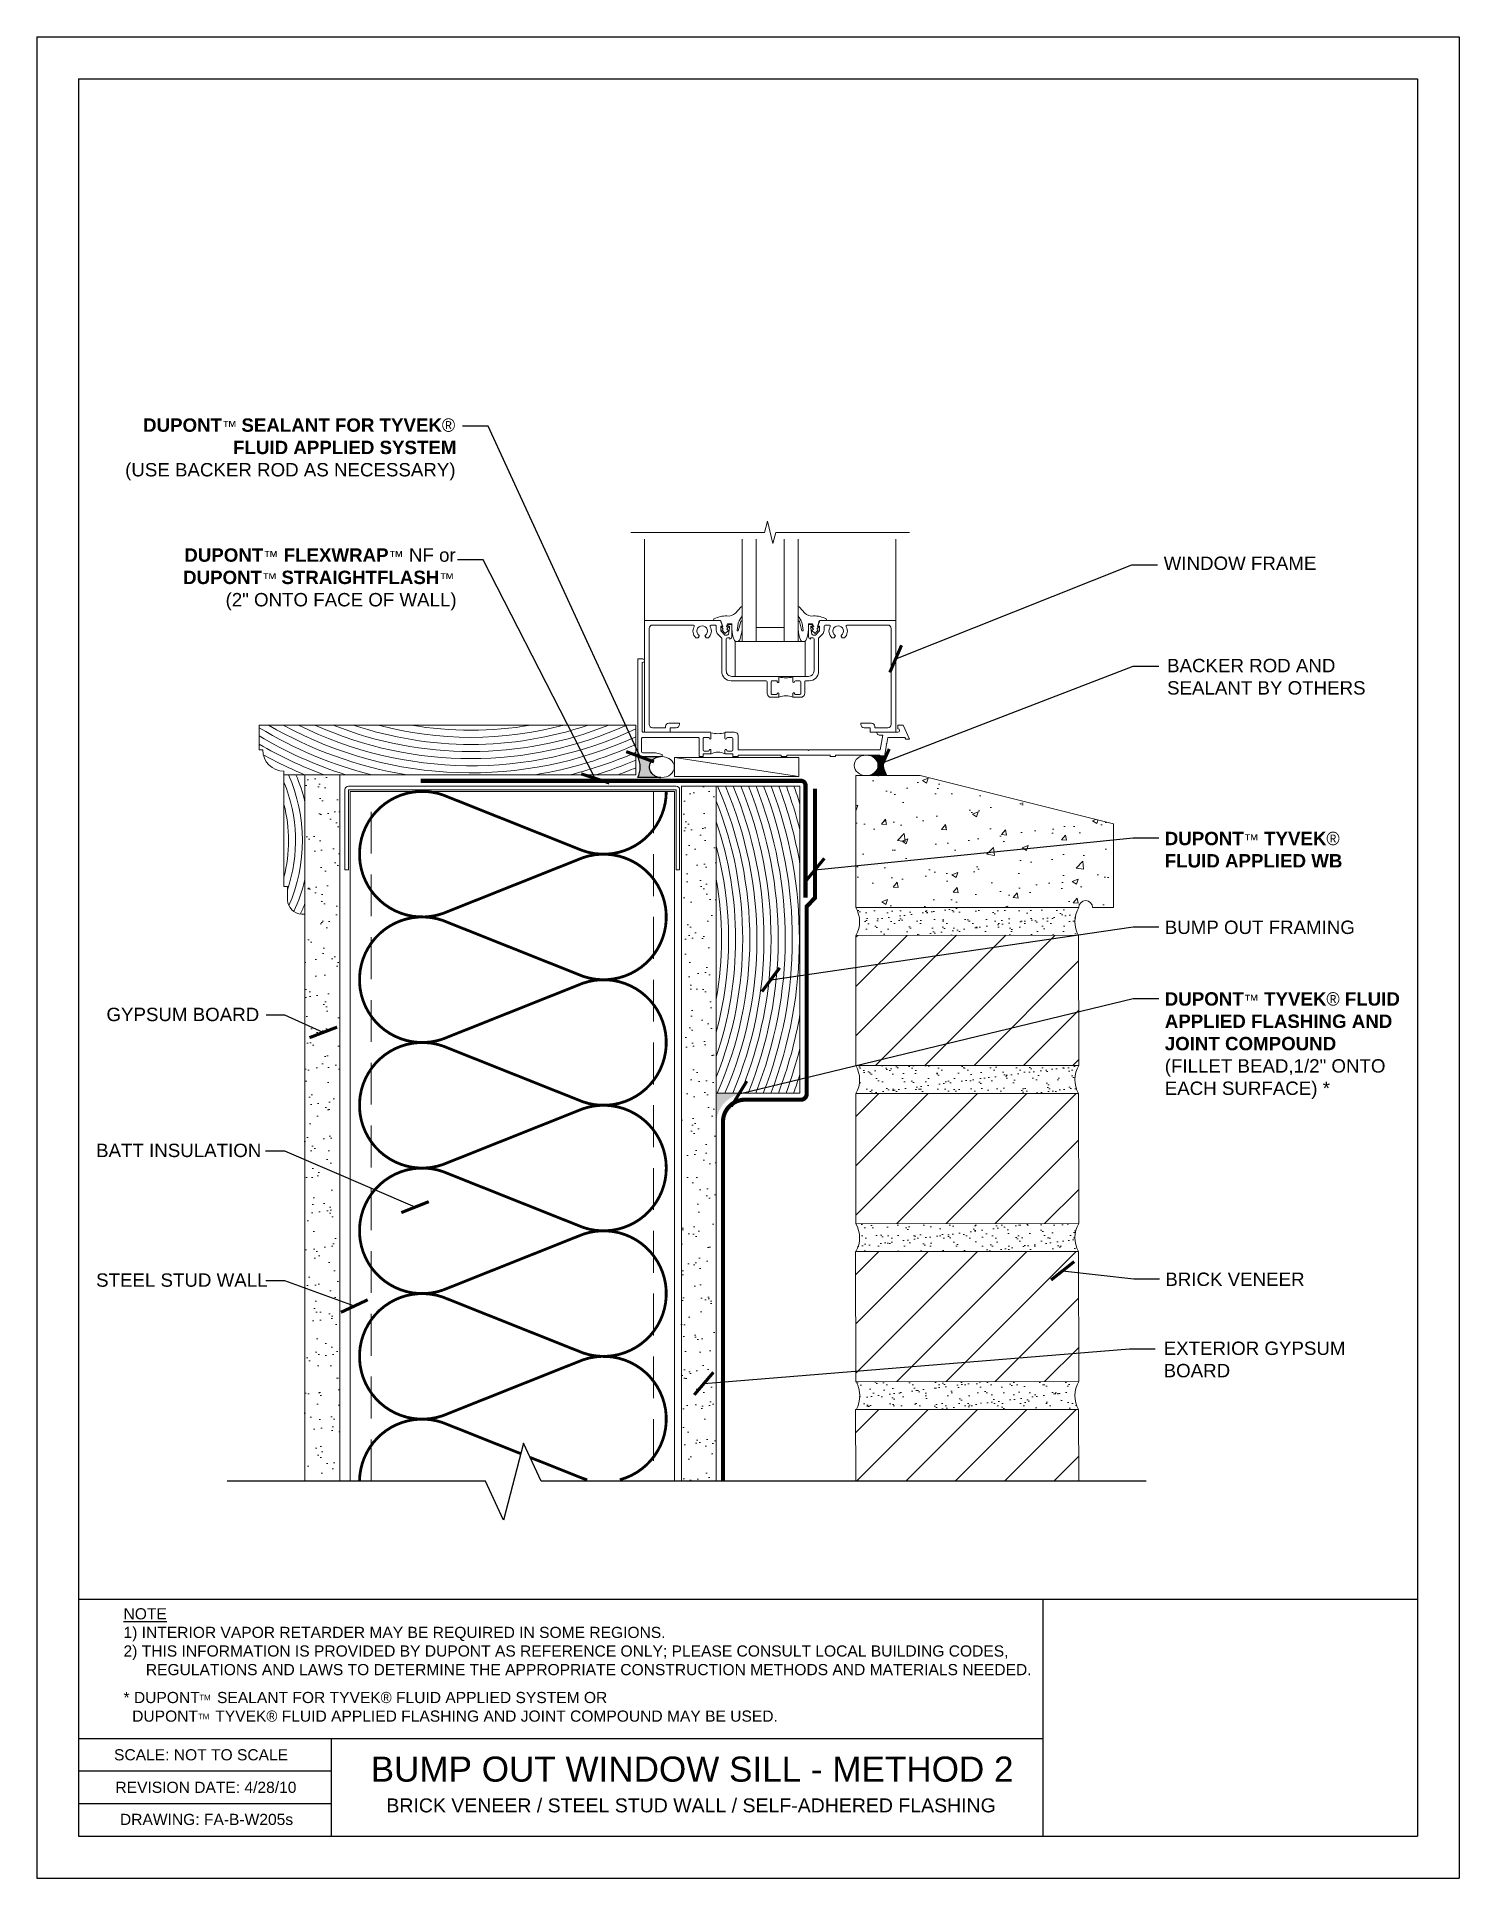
# Model space of a CAD drawing. Extents: x 472.1 to 497.6, y -313 to -280.
import ezdxf

# ---------------------------------------------------------------- set-up
doc = ezdxf.new("R2010")
doc.units = 0
doc.header["$LTSCALE"] = 1.5
doc.header["$MEASUREMENT"] = 0
doc.linetypes.add('DASHED', pattern=[0.75, 0.5, -0.25])
doc.linetypes.add('DASHED2', pattern=[0.375, 0.25, -0.125])
doc.layers.get('0').update_dxf_attribs({"color": 8, "linetype": 'CONTINUOUS'})
for name, color, linetype in [('8x11-ttb$0$B', 5, 'CONTINUOUS'), ('DuPont Self-Adhered Flashing', 252, 'CONTINUOUS'), ('INSULATION', 241, 'CONTINUOUS'), ('SEALANT', 250, 'CONTINUOUS'), ('STRUCTURE', 250, 'CONTINUOUS'), ('TEXT', 7, 'CONTINUOUS'), ('Tyvek FA Flashing and Joint Treatment', 150, 'DASHED2'), ('Tyvek FA WB', 10, 'DASHED2')]:
    doc.layers.add(name, color=color, linetype=linetype)
for name, color, linetype, lineweight in [('A-Anno-txt0', 250, 'CONTINUOUS', 18), ('A-Backer Rod', 250, 'CONTINUOUS', 15), ('A-Glazing', 250, 'CONTINUOUS', 15), ('A-Sealant', 250, 'CONTINUOUS', 15), ('A-Window Gasket', 250, 'CONTINUOUS', 13), ('brick', 250, 'CONTINUOUS', 5), ('Gyp Board', 250, 'CONTINUOUS', 20), ('Metal Stud', 250, 'CONTINUOUS', 18), ('Non-Flanged Window', 250, 'CONTINUOUS', 20), ('Shims', 250, 'CONTINUOUS', 25), ('Wood', 250, 'CONTINUOUS', 20)]:
    doc.layers.add(name, color=color, linetype=linetype, lineweight=lineweight)
doc.layers.add('VIEWPORT', color=7, linetype='CONTINUOUS', plot=False)
doc.styles.add('DETAILS', font='sanss___.ttf', dxfattribs={"height": 1})
doc.dimstyles.new('ARCH_1_1-2_IN', dxfattribs={"dimscale": 0, "dimtxt": 0.09375, "dimasz": 0.09375, "dimexe": 0.0625, "dimexo": 0.0625, "dimgap": 0.0625, "dimtad": 1, "dimdec": 4, "dimlfac": 8, "dimzin": 3, "dimdsep": 46, "dimlunit": 4, "dimtxsty": 'Standard', "dimblk1": 'ARCHTICK', "dimblk2": 'ARCHTICK', "dimsah": 1, "dimcen": 0.0625, "dimdle": 0.0625, "dimclrd": 256, "dimclre": 256, "dimclrt": 256, "dimadec": 0, "dimazin": 0, "dimtfac": 1, "dimtdec": 4, "dimtmove": 0, "dimatfit": 3, "dimldrblk": 'ARCHTICK', "dimfxl": 1, "dimfrac": 2, "dimtolj": 1, "dimtzin": 0, "dimlwd": -1, "dimlwe": -1, "dimarcsym": 0})
pattern_1 = [(37.50000000000001, (372.1442995840722, -140.8709800761245), (-0.009449003716441223, 0.2890235653519738), [0, -0.228, 0, -0.255, 0, -0.24375]), (7.499999999999999, (372.1442995840722, -140.8709800761245), (0.2654665057901591, 0.423321909784461), [0, -0.123, 0, -0.2055, 0, -0.07875]), (327.5, (371.9597995840722, -140.8709800761245), (0.4671212792627242, 0.0008488580305446746), [0, -0.075, 0, -0.27, 0, -0.3525]), (317.5, (371.9597995840722, -140.8709800761245), (0.450918990685844, 0.1316513347401374), [0, -0.0375, 0, -0.177, 0, -0.2025])]

msp = doc.modelspace()

# ---------------------------------------------------------------- texts
at = {"layer": 'TEXT', "attachment_point": 1, "style": 'DETAILS'}
for s, insert, char_height, width in [('\\pi1.5423;{\\fSansSerif|b1|i0|c2|p2;DUPONT\\fArial|b0|i0|c0|p32;\\H0.8125x;™\\fArial|b1|i0|c0|p32; \\H1.2308x;SEALANT FOR TYVEK\\fSymbol|b0|i0|c2|p18;â\\fArial|b0|i0|c0|p32; \\P\\pi3.1562;\\fArial|b1|i0|c0|p32;FLUID APPLIED SYSTEM\\P\\pi1.2207;\\fArial|b0|i0|c0|p32;\\H0.99998x;(USE BACKER ROD AS NECESSARY)}', (472.4369634878001, -286.8667731333974, 2.979996827461446e-09), 0.239999999976, 7.112845512646311), ('\\pi1.7625;{\\fSansSerif|b1|i0|c2|p2;DUPONT\\fArial|b0|i0|c0|p32;\\H0.8125x;™\\fSansSerif|b1|i0|c2|p2;\\H1.2308x; FLEXWRAP\\fArial|b0|i0|c0|p32;\\H0.81248x;™\\fSansSerif|b1|i0|c2|p2;\\H1.2308x; \\fSansSerif|b0|i0|c2|p2;NF }or \\P\\pi1.7405;{\\fSansSerif|b1|i0|c2|p2;\\H0.99997x;DUPONT\\fArial|b0|i0|c0|p32;\\H0.8125x;™\\fArial|b1|i0|c0|p32; \\H1.2308x;STRAIGHTFLASH\\fArial|b0|i0|c0|p32;\\H0.81248x;™\\fSansSerif|b0|i0|c2|p2;\\H1.2308x;\\P\\pi2.5023;(2" ONTO FACE OF WALL)}', (472.9561991237008, -289.1957040261993, 2.979996827461446e-09), 0.239999999976, 6.521350676943849), ('WINDOW FRAME', (492.2769952576368, -289.3430276577928, 2.979996827461446e-09), 0.239999999976, 6.521350676943849), ('BACKER ROD AND \\PSEALANT BY OTHERS', (492.3376310309405, -291.1760740015686, 2.979996827461446e-09), 0.239999999976, 6.521350676943849), ('{\\fSansSerif|b1|i0|c2|p2;DUPONT\\fArial|b0|i0|c0|p32;\\H0.8125x;™\\fSansSerif|b1|i0|c2|p2;\\H1.2308x; TYVEK\\fSymbol|b0|i0|c2|p18;â\\fSansSerif|b1|i0|c2|p2; \\PFLUID APPLIED WB}', (492.2960530344611, -294.2753987786899, 2.979996827461446e-09), 0.239999999976, 6.521350676943849), ('BUMP OUT FRAMING', (492.2960530344611, -295.8671932379932, 2.979996827461446e-09), 0.239999999976, 6.521350676943849), ('{\\fSansSerif|b1|i0|c2|p2;DUPONT\\fArial|b0|i0|c0|p32;\\H0.8125x;™\\fSansSerif|b1|i0|c2|p2;\\H1.2308x; TYVEK\\fSymbol|b0|i0|c2|p18;â\\fSansSerif|b1|i0|c2|p2; FLUID \\PAPPLIED FLASHING AND \\PJOINT COMPOUND\\fSansSerif|b0|i0|c2|p2; \\P(FILLET BEAD,1/2" ONTO \\PEACH SURFACE) *}', (492.2962850314283, -297.151223717153, 2.979996827461446e-09), 0.239999999976, 6.521350676943849), ('GYPSUM BOARD', (473.3232721295562, -297.428806596906, 2.979996827461446e-09), 0.239999999976, 6.521350676943849), ('BATT INSULATION', (473.1373357332204, -299.8653713677256, 2.979996827461446e-09), 0.239999999976, 6.521350676943849), ('STEEL STUD WALL', (473.1373357332204, -302.1894459686662, 2.979996827461446e-09), 0.239999999976, 6.521350676943849), ('BRICK VENEER', (492.3062941410619, -302.1751212377659, 2.979996827461446e-09), 0.239999999976, 6.521350676943849), ('EXTERIOR GYPSUM \\PBOARD', (492.2762319061793, -303.4119818624969, 2.979996827461446e-09), 0.239999999976, 6.521350676943849), ('{\\LNOTE\\P}1) INTERIOR VAPOR RETARDER MAY BE REQUIRED IN SOME REGIONS.\\P\\pi-0.4,l0.4;2) THIS INFORMATION IS PROVIDED BY DUPONT AS REFERENCE ONLY; PLEASE CONSULT LOCAL BUILDING CODES, REGULATIONS AND LAWS TO DETERMINE THE APPROPRIATE CONSTRUCTION METHODS AND MATERIALS NEEDED.\\P{\\H0.5x;\\P\\pi0,l0;}* DUPONT    SEALANT FOR TYVEK{\\fSymbol|b0|i0|c2|p18;â} FLUID APPLIED SYSTEM OR \\P\\pi-0.2,l0.2;  DUPONT    TYVEK{\\fSymbol|b0|i0|c2|p18;â} FLUID APPLIED FLASHING AND JOINT COMPOUND MAY BE USED.', (473.6291636781796, -308.190380644258, 5.959993654922892e-09), 0.2, 16.47484938053185), ('TM', (474.9893955547694, -309.7416017689394, 5.959993654922892e-09), 0.1, 8.310000000000002), ('TM', (474.9651433719446, -310.0805632631129, 5.959993654922892e-09), 0.1, 8.310000000000002), ('\\pi-0.033334,l0.033334,t0.1;SCALE: NOT TO SCALE', (473.4589768948125, -310.7170143141563, 2.979996827461446e-09), 0.2, 16.26451670448571), ('\\pi1.0761;{\\H0.9x;BUMP OUT WINDOW SILL - METHOD 2 }\\P\\pi1.3577;{\\H0.5x;BRICK VENEER / STEEL STUD WALL / SELF-ADHERED FLASHING}', (476.9841217301694, -310.8487225061915, 2.979996827461446e-09), 0.5, 13.39364764594225), ('\\pi-0.033334,l0.033334,t0.1;DRAWING: FA-B-W205s', (473.5652194803578, -311.8750869887845, 2.979996827461446e-09), 0.2, 16.26451670448571)]:
    msp.add_mtext(s, dxfattribs=dict(at, insert=insert, char_height=char_height, width=width))

# ---------------------------------------------------------------- blocks, each defined once
blk = doc.blocks.new('_ArchTick')
at = {"color": 0, "linetype": 'ByBlock', "const_width": 0.15}
blk.add_lwpolyline([(-0.5, -0.5), (0.5, 0.5)], dxfattribs=at)
blk = doc.blocks.new('Revsion Date')
at = {"layer": 'TEXT', "insert": (0.000131622949083976, 0.2031688605532622, 2.979996827461446e-09), "char_height": 0.2, "width": 16.26451670448571, "attachment_point": 1, "style": 'DETAILS'}
blk.add_mtext('\\pi-0.033334,l0.033334,t0.1;REVISION DATE: 4/28/10', dxfattribs=at)

# ---------------------------------------------------------------- hatches: boundary and pattern name
at = {"layer": 'brick', "lineweight": 15}
h = msp.add_hatch(dxfattribs=at)
h.set_pattern_fill('AR-CONC', color=256, scale=0.15, style=0)
h.set_pattern_definition([(49.99999999999999, (372.1442995840722, -140.8709800761245), (1.07589027390113, -0.09412820247389266), [0.1125, -1.2375]), (355, (372.1442995840722, -140.8709800761245), (-0.2081270004195, 1.128288200550018), [0.09, -0.9899999999999999]), (100.4514, (372.2339571040722, -140.8788240861245), (0.8677640725710324, 1.03415931309143), [0.09561028499999985, -1.051713167999997]), (46.18420000000001, (372.1442995840722, -140.5709800761245), (1.600861572938467, -0.2482785214935271), [0.16875, -1.85625]), (96.6356, (372.2777047015722, -140.5916700366245), (1.401994058323055, 1.461176806350662), [0.1434154319999996, -1.577569499999997]), (351.1842, (372.1442995840722, -140.5709800761245), (1.401992917700441, 1.461177901387987), [0.135, -1.485]), (21, (372.2942995840722, -140.6459800761245), (0.8953605781776924, -0.6039283359980082), [0.1125, -1.2375]), (326.0000000000001, (372.2942995840722, -140.6459800761245), (0.3649729978823726, 1.087725067570279), [0.09, -0.9899999999999999]), (71.4514, (372.3689129335722, -140.6963074851245), (1.260333942872235, 0.4837957450649286), [0.095610285, -1.051713168]), (37.50000000000001, (372.1442995840722, -140.8709800761245), (0.018239782975936, 0.4993407807469672), [0, -0.9779999999999999, 0, -1.005, 0, -0.9937499999999999]), (7.499999999999999, (372.1442995840722, -140.8709800761245), (0.3946043061632229, 0.5916175678235404), [0, -0.573, 0, -0.9555, 0, -0.37875]), (327.5, (371.8097995840722, -140.8709800761245), (0.8007336542586136, -0.0338323076015697), [0, -0.375, 0, -1.17, 0, -1.5525]), (317.5, (371.6597995840722, -140.8709800761245), (0.8747792540135794, 0.1501574734984764), [0, -0.4875, 0, -0.7769999999999999, 0, -1.1025])])
edge = h.paths.add_edge_path()
edge.add_line((490.399082504635, -295.6345693119217), (486.7574053573771, -295.6345693119217))
edge.add_line((486.7574053573771, -295.6345693119217), (486.7574053573771, -293.9563312540359))
edge.add_line((486.7574053573771, -293.9563312540359), (486.7574053573771, -293.2686838243318))
edge.add_line((486.7574053573771, -293.2686838243318), (487.913554591114, -293.2686838243318))
edge.add_line((487.913554591114, -293.2686838243318), (491.3770997362377, -294.1345701106126))
edge.add_line((491.3770997362377, -294.1345701106127), (491.3785033215071, -294.9179629878894))
edge.add_line((491.3785033215071, -294.9179629878894), (491.3785033215071, -295.6343523437521))
edge.add_line((491.3785033215071, -295.6343523437522), (491.0035033215071, -295.6343523437522))
edge.add_arc((490.8785033215071, -295.6343523437522), 0.125, 0, 180)
edge.add_line((490.7535033215071, -295.6343523437522), (490.399082504635, -295.6343523437522))
at = {"layer": 'brick'}
h = msp.add_hatch(dxfattribs=at)
h.set_pattern_fill('AR-SAND', color=256, scale=0.15, style=0)
h.set_pattern_definition(pattern_1)
edge = h.paths.add_edge_path()
edge.add_line((486.7589532838674, -296.1322131694), (490.7520964067497, -296.1295620653599))
edge.add_arc((491.1721392814835, -295.883379627579), 0.4868693965391097, 149.2667922168358, 210.374091206803, ccw=False)
edge.add_line((490.7536476613656, -295.6345693119217), (486.7574053573771, -295.6345693119216))
edge.add_arc((486.3341052745168, -295.8847103274735), 0.4916843375690849, -30.22370756333339, 30.58014467202571, ccw=False)
h = msp.add_hatch(dxfattribs=at)
h.set_pattern_fill('_USER', color=256, scale=0.625, angle=45, style=0, pattern_type=0)
h.set_pattern_definition([(45, (116.9332864501775, -386.6829148373379), (-0.4419417382415922, 0.4419417382415922), [])])
h.paths.add_polyline_path([(486.7589532838674, -296.1322131694), (490.7520964081122, -296.1295641191473), (490.7536443332402, -298.4628858729792), (486.7574053573773, -298.4655369770191)])
h = msp.add_hatch(dxfattribs=at)
h.set_pattern_fill('AR-SAND', color=256, scale=0.15, style=0)
h.set_pattern_definition(pattern_1)
edge = h.paths.add_edge_path()
edge.add_line((490.7536443332402, -304.1295525396458), (486.761166379859, -304.1322011486243))
edge.add_arc((486.3334652906049, -304.3835323819786), 0.4960802461382137, -29.73223907626658, 30.43989638010538, ccw=False)
edge.add_line((486.7642378587936, -304.6295620653598), (490.7520964067498, -304.6295620653598))
edge.add_arc((491.1813454224944, -304.3808837730001), 0.4960802461382787, 149.5601036198979, 210.0851456523651, ccw=False)
edge = h.paths.add_edge_path()
edge.add_line((490.7536443332402, -301.2962192063125), (486.7574053573772, -301.2988703103524))
edge.add_arc((486.329704268123, -301.5502015437068), 0.4960802461383204, 12.252309427424393, 30.43989638011351, ccw=False)
edge.add_line((486.8144850729454, -301.4449248516785), (486.8230895756632, -301.4985629059241))
edge.add_arc((486.3297042681236, -301.5502015437068), 0.4960802461377142, -5.72649610663899, 5.974931136099883, ccw=False)
edge.add_line((486.8233088425168, -301.5997003795124), (486.8189164205352, -301.6324638105174))
edge.add_arc((486.329704268123, -301.5502015437067), 0.4960802461383513, 330.26809278389993, 350.4548643698182, ccw=False)
edge.add_line((486.7604782613214, -301.7962287320266), (490.7520964067499, -301.7962287320266))
edge.add_arc((491.1813454224945, -301.5475504396667), 0.4960802461384055, 149.5601036199079, 210.0851456523642, ccw=False)
edge = h.paths.add_edge_path()
edge.add_line((490.7536443332402, -298.4628858729792), (486.7574053573772, -298.4655369770191))
edge.add_arc((486.3297042681229, -298.7168682103734), 0.4960802461383752, -30.085145652373228, 30.439896380098276, ccw=False)
edge.add_line((486.7589532838675, -298.9655465027333), (490.7520964067499, -298.9628953986933))
edge.add_arc((491.1813454224945, -298.7142171063334), 0.4960802461383913, 149.5601036199107, 210.0851456523614, ccw=False)
h = msp.add_hatch(dxfattribs=at)
h.set_pattern_fill('_USER', color=256, scale=0.625, angle=45, style=0, pattern_type=0)
h.set_pattern_definition([(45, (372.1442995840722, -140.8709800761245), (-0.4419417382415922, 0.4419417382415922), [])])
h.paths.add_polyline_path([(486.7589532838675, -298.9655465027333), (490.7520964067497, -298.9628953986933), (490.7536443332402, -301.2962192063125), (486.7589532838675, -301.2962192063125)])
h = msp.add_hatch(dxfattribs=at)
h.set_pattern_fill('_USER', color=256, scale=0.625, angle=45, style=0, pattern_type=0)
h.set_pattern_definition([(45, (372.1442995840721, -143.7043134094576), (-0.4419417382415922, 0.4419417382415922), [])])
h.paths.add_polyline_path([(486.7589532838674, -301.7988798360664), (490.7520964067496, -301.7962287320263), (490.7536443332401, -304.1295525396455), (486.7589532838674, -304.1295525396455)])
h = msp.add_hatch(dxfattribs=at)
h.set_pattern_fill('_USER', color=256, scale=0.625, angle=45, style=0, pattern_type=0)
h.set_pattern_definition([(45, (372.1442995840722, -146.5376467427911), (-0.4419417382415922, 0.4419417382415922), [])])
h.paths.add_polyline_path([(486.7589533320499, -305.9154093836138), (490.7528486776213, -305.9154081172202), (490.7520964067497, -304.6295620653599), (486.7589532838675, -304.6322131693998)])
at = {"layer": 'Gyp Board'}
h = msp.add_hatch(dxfattribs=at)
h.set_pattern_fill('AR-SAND', color=256, scale=0.25, style=0)
h.set_pattern_definition([(37.50000000000001, (-1117.769163435428, -883.2508654580786), (-0.01574833952740204, 0.4817059422532897), [0, -0.38, 0, -0.425, 0, -0.40625]), (7.499999999999999, (-1117.769163435428, -883.2508654580786), (0.4424441763169318, 0.7055365163074351), [0, -0.205, 0, -0.3425, 0, -0.13125]), (327.5, (-1118.076663435428, -883.2508654580786), (0.7785354654378738, 0.001414763384241069), [0, -0.125, 0, -0.45, 0, -0.5875]), (317.5, (-1118.076663435428, -883.2508654580786), (0.7515316511430734, 0.2194188912335623), [0, -0.0625, 0, -0.295, 0, -0.3375])])
h.paths.add_polyline_path([(477.5056114236442, -293.2536263562164), (476.8806114236442, -293.2536263562164), (476.8806114236442, -293.5437926824285), (476.8806114236442, -305.9154105868184), (477.5056114236442, -305.9154105868184)])
h = msp.add_hatch(dxfattribs=at)
h.set_pattern_fill('AR-SAND', color=256, scale=0.25, style=0)
h.set_pattern_definition([(37.50000000000001, (-1117.769163435428, -883.1094762909449), (-0.01574833952740204, 0.4817059422532897), [0, -0.38, 0, -0.425, 0, -0.40625]), (7.499999999999999, (-1117.769163435428, -883.1094762909449), (0.4424441763169318, 0.7055365163074351), [0, -0.205, 0, -0.3425, 0, -0.13125]), (327.5, (-1118.076663435428, -883.1094762909449), (0.7785354654378738, 0.001414763384241069), [0, -0.125, 0, -0.45, 0, -0.5875]), (317.5, (-1118.076663435428, -883.1094762909449), (0.7515316511430734, 0.2194188912335623), [0, -0.0625, 0, -0.295, 0, -0.3375])])
h.paths.add_polyline_path([(484.255611423644, -295.7654916829108), (484.2509768398142, -295.7723744794926), (484.2387339456338, -295.742665617188), (484.1866080558215, -295.742665617188), (484.1666033656933, -295.7723744794926), (484.1543593644598, -295.742665617188), (484.1022346970564, -295.742665617188), (484.0822222621777, -295.7723744794927), (484.0699804750499, -295.7426656171878), (484.017853593541, -295.7426656171878), (483.9978411586621, -295.7723744794923), (483.9855993715341, -295.7426656171878), (483.9334724900252, -295.7426656171878), (483.9134600551465, -295.7723744794924), (483.9012182680182, -295.7426656171879), (483.8490913865098, -295.7426656171879), (483.8290789516308, -295.7723744794926), (483.8168371645026, -295.7426656171878), (483.7647102829941, -295.7426656171878), (483.744697848115, -295.7723744794923), (483.732456060987, -295.7426656171878), (483.6803291794785, -295.7426656171878), (483.6603167445994, -295.7723744794923), (483.6480749574716, -295.7426656171878), (483.6306114236442, -295.7426656171876), (483.6306114236442, -305.9154117474218), (484.255602006072, -305.9154127701885)])
h.paths.add_polyline_path([(484.2556114236442, -293.4581774499198), (483.6306114236442, -293.4581774499198), (483.6306114236442, -295.5972951337893), (483.6403040074092, -295.5972951337892), (483.6603320033886, -295.5676320478518), (483.6725549279785, -295.5972951337893), (483.724685110925, -295.5972951337893), (483.7447131069043, -295.567632047852), (483.7569360314941, -295.5972951337893), (483.8090662144406, -295.5972951337893), (483.8290942104199, -295.567632047852), (483.8413171350098, -295.5972951337893), (483.8934473179558, -295.5972951337893), (483.9134753139353, -295.5676320478518), (483.9256982385252, -295.5972951337894), (483.9778284214714, -295.5972951337895), (483.9978564174511, -295.5676320478517), (484.0100793420413, -295.5972951337894), (484.0622019990153, -295.5972951337894), (484.0822222621775, -295.5676320478517), (484.0944473974611, -295.5972951337894), (484.1465753697136, -295.5972951337895), (484.1666033656931, -295.5676320478518), (484.1788273956301, -295.5972951337894), (484.230956576652, -295.5972951337894), (484.255611423644, -295.5607652021308)])
at = {"layer": 'SEALANT'}
h = msp.add_hatch(color=256, dxfattribs=at)
h.dxf.hatch_style = 1
edge = h.paths.add_edge_path()
edge.add_line((483.2628116627359, -293.3035590075893), (482.84727701156, -293.3035590075893))
edge.add_arc((482.4762065884184, -293.1161017178147), 0.4157324793904046, 333.198015599936, 386.9109299082614)
edge.add_line((482.8469198988345, -292.9279391925861), (483.2570074257755, -292.9279391925861))
edge.add_arc((483.2802660522838, -293.1819983951717), 0.2551216222226348, 95.23073682215808, 135.4163850388761)
edge.add_arc((483.2147005487953, -293.1156093284141), 0.1618272552155245, 135.8626433203986, 215.6300560562126)
edge.add_arc((483.2723471239688, -293.0661845002559), 0.2375659524272433, 217.219695169789, 267.6996346296816)
h = msp.add_hatch(color=256, dxfattribs=at)
h.dxf.hatch_style = 1
edge = h.paths.add_edge_path()
edge.add_ellipse((486.9413414059917, -293.0854660434084), major_axis=(0.2126309046529693, 0), ratio=0.8626591466456875, start_angle=-90, end_angle=90, ccw=False)
edge.add_line((486.9413414059924, -293.2688940381668), (487.3155669071187, -293.2688940381669))
edge.add_arc((487.6869528144978, -293.0424644639078), 0.4349687854306041, 161.3307433582563, 211.3701656921093, ccw=False)
edge.add_line((487.2748711411085, -292.9032289125727), (486.9413414059932, -292.9020380486499))
at = {"layer": 'Tyvek FA Flashing and Joint Treatment', "ltscale": 0.5}
h = msp.add_hatch(color=256, dxfattribs=at)
h.dxf.hatch_style = 1
edge = h.paths.add_edge_path()
edge.add_line((484.2558520643404, -298.9583647210042), (484.2558520643404, -299.4583647210041))
edge.add_arc((484.8079205985126, -299.5104332551763), 0.554518528702023, 95.38793301168698, 174.6120669883089, ccw=False)
edge.add_line((484.7558520643405, -298.9583647210042), (484.2558520643404, -298.9583647210042))

# ---------------------------------------------------------------- linework, layer by layer
at = {"layer": '8x11-ttb$0$B', "color": 7}
for p, q in [((472.8245605984985, -280.7784869836718, 2.979996827461446e-09), (472.8245605984985, -312.2784869836718, 2.979996827461446e-09)), ((472.8245605984985, -280.7784869836718, 2.979996827461446e-09), (496.8245605984985, -280.7784869836718, 2.979996827461446e-09)), ((496.8245605984985, -280.7784869836718, 2.979996827461446e-09), (496.8245605984985, -312.2784869836718, 2.979996827461446e-09)), ((472.8245605984985, -310.5278207188284, 2.979996827461446e-09), (490.1131076113375, -310.5278207188284, 2.979996827461446e-09)), ((472.8245605984985, -312.2784869836718, 2.979996827461446e-09), (496.8245605984985, -312.2784869836718, 2.979996827461446e-09))]:
    msp.add_line(p, q, dxfattribs=at)
at = {"layer": '8x11-ttb$0$B', "color": 7, "elevation": 2.979996827461446e-09}
for points in [[(496.8245605984985, -308.0331666704011), (472.8245605984985, -308.0331666704011)], [(490.1131076113375, -308.0331666704011), (490.1131076113375, -312.2784869836718)], [(477.3511108772184, -310.5278207188284), (477.3511108772184, -312.2784869836718)], [(477.3511108772184, -311.1114207188284), (472.8245605984985, -311.1114207188284)], [(477.3511108772184, -311.6950207188283), (472.8245605984985, -311.6950207188283)]]:
    msp.add_lwpolyline(points, dxfattribs=at)
at = {"layer": 'A-Anno-txt0', "lineweight": 13}
msp.add_lwpolyline([(482.7224148303378, -288.9103090300771), (485.1224048303376, -288.9103090300771), (485.1724248303378, -288.7103290300771), (485.2724048303377, -289.1103090300771), (485.3224048303377, -288.9103090300771), (487.7224148303378, -288.9103090300771)], dxfattribs=at)
at = {"layer": 'A-Backer Rod'}
msp.add_ellipse((483.2778192592293, -293.1155618242421), major_axis=(0.2256227642255621, -1.381495353187958e-17), ratio=0.8319303761802328, dxfattribs=at)
at = {"layer": 'A-Backer Rod', "extrusion": (0, 0, -1)}
msp.add_ellipse((486.9413414059917, -293.0854660434084), major_axis=(0.2126309046529692, 0), ratio=0.8626591466456877, dxfattribs=at)
at = {"layer": 'A-Glazing'}
for p, q in [((484.720973217803, -290.86549304865), (484.720973217803, -289.0288782357843)), ((484.970973217803, -290.86549304865), (484.970973217803, -289.0288782357843)), ((485.470973217803, -290.86549304865), (485.470973217803, -289.0288782357843)), ((485.720973217803, -290.86549304865), (485.720973217803, -289.0288782357843))]:
    msp.add_line(p, q, dxfattribs=at)
at = {"layer": 'A-Sealant'}
for centre, radius, start, end in [((485.5049148303378, -291.0373731588126), 0.4796878163860037, 254.8951551123608, 285.1048448876391), ((485.504914830338, -292.1433643928763), 0.3046970014300712, 65.77986063325321, 114.2201393668193), ((484.2861122702849, -292.0373731588114), 0.4796878163871012, 254.8951551123949, 285.1048448876049), ((484.2867075461308, -293.1512001096203), 0.3019352373051956, 65.6679238067389, 114.3320761931669), ((487.6869210939301, -293.0424679941673), 0.4349398641923196, 161.3289651772829, 211.3719438730815)]:
    msp.add_arc(centre, radius, start, end, dxfattribs=at)
at = {"layer": 'A-Window Gasket'}
for points in [[(484.3474846219491, -290.6044950768145), (484.374301148488, -290.5996207762165), (484.340171024367, -290.4923861785347), (484.2792243737069, -290.4875118796562), (484.203669503348, -290.49049304865), (484.2137600449063, -290.4594835060288, -0.1257100272134179), (484.4457514469283, -290.4077411784351, 0.2260837189018228), (484.5993370073601, -290.3580233197911), (484.6948923170198, -290.2470827016307, -0.6449762263124317), (484.7208266090378, -290.2588240441044), (484.7192468720099, -290.3880609797337, -0.1518691569180708), (484.7028940954135, -290.432496134083), (484.6643909071183, -290.4924219133514, 0.02934546717884474), (484.6469960179153, -290.5443045565441), (484.6297657283318, -290.6660985663812, 0.6538117075652882), (484.6500065392347, -290.6730853033465), (484.6940982864571, -290.5078363858565, -0.8886355728344962), (484.7192468720099, -290.5098978167559), (484.7192468720099, -290.6441434371486, -0.06420464893641442), (484.6768144101003, -290.8327596938559, -0.6896355001773956), (484.5742056797123, -290.8327596938559, -0.07035608683589237), (484.5329732178029, -290.6441434371486), (484.5329732178029, -290.548440626815), (484.4596264598262, -290.548440626815), (484.4376856650089, -290.6020579265155), (484.4766915229224, -290.6069322253942), (484.4425613967302, -290.6434894747212), (484.4742536570615, -290.6654238239734), (484.4133070043305, -290.7190411219547), (484.357236085392, -290.6532380741978), (484.3816147460702, -290.6434894747212)], [(486.0944618136568, -290.6044950768145), (486.0676452871177, -290.5996207762165), (486.101775411239, -290.4923861785347), (486.162722061899, -290.4875118796562), (486.2382769322577, -290.49049304865), (486.2281863906994, -290.4594835060288, 0.1257100272134179), (485.9961949886774, -290.4077411784351, -0.2260837189018228), (485.8426094282458, -290.3580233197911), (485.7470541185862, -290.2470827016307, 0.6449762263124317), (485.7211198265679, -290.2588240441044), (485.722699563596, -290.3880609797337, 0.1518691569180708), (485.7390523401922, -290.432496134083), (485.7775555284874, -290.4924219133514, -0.02934546717884474), (485.7949504176904, -290.5443045565441), (485.8121807072739, -290.6660985663812, -0.6538117075652882), (485.791939896371, -290.6730853033465), (485.7478481491489, -290.5078363858565, 0.8886355728344962), (485.722699563596, -290.5098978167559), (485.722699563596, -290.6441434371486, 0.06420464893641442), (485.7651320255054, -290.8327596938559, 0.6896355001773956), (485.8677407558934, -290.8327596938559, 0.07035608683589237), (485.9089732178028, -290.6441434371486), (485.9089732178028, -290.548440626815), (485.9823199757795, -290.548440626815), (486.004260770597, -290.6020579265155), (485.9652549126835, -290.6069322253942), (485.9993850388755, -290.6434894747212), (485.9676927785442, -290.6654238239734), (486.0286394312752, -290.7190411219547), (486.0847103502137, -290.6532380741978), (486.0603316895355, -290.6434894747212)]]:
    msp.add_lwpolyline(points, format="xyb", close=True, dxfattribs=at)
msp.add_lwpolyline([(484.5969148303377, -291.49049304865), (484.5969148303377, -290.86549304865), (485.8469148303377, -290.86549304865), (485.8469148303377, -291.49049304865)], close=True, dxfattribs=at)
at = {"layer": 'brick', "lineweight": 15}
msp.add_lwpolyline([(490.399082504635, -295.6345693119217), (486.7574053573771, -295.6345693119217), (486.7574053573771, -293.9563312540359), (486.7574053573771, -293.2686838243318), (487.913554591114, -293.2686838243318), (491.3770997362377, -294.1345701106127), (491.3785033215071, -294.9179629878894), (491.3785033215071, -295.6343523437522), (491.0035033215071, -295.6343523437522, 0.9999999999999999), (490.7535033215071, -295.6343523437522), (490.399082504635, -295.6343523437522)], format="xyb", dxfattribs=at)
at = {"layer": 'brick'}
for points in [[(490.7536443332402, -298.4628858729791), (486.7574053573773, -298.4655369770191), (486.7589532838674, -296.1322131694), (490.7520964067497, -296.1295620653599), (490.7536443332402, -298.4628858729791, 0.2704061141941634), (490.7520964067498, -298.9628953986932, 0.9074311398367584), (490.7520964067498, -298.9628953986932, -0.1931272375800366)], [(490.7536443332402, -301.2962192063125), (486.7574053573773, -301.2988703103524), (486.7589532838675, -298.9655465027333), (490.7520964067497, -298.9628953986933), (490.7536443332402, -301.2962192063125, 0.2704061141941634), (490.7520964067498, -301.7962287320265, 0.9074311398367584), (490.7520964067498, -301.7962287320265, -0.1931272375800366)], [(490.7536443332402, -304.1295525396458), (486.7574053573773, -304.1322036436857), (486.7520964067497, -301.7962287320266), (490.7520964067497, -301.7962287320266), (490.7536443332402, -304.1295525396458, 0.2704061141941634), (490.7520964067498, -304.6295620653598, 0.9074311398367584), (490.7520964067498, -304.6295620653598, -0.1931272375800366)]]:
    msp.add_lwpolyline(points, format="xyb", dxfattribs=at)
msp.add_lwpolyline([(486.7550187411892, -305.9154093848614), (486.7520964067498, -304.6295620653598), (490.7520964067498, -304.6295620653598), (490.7529494367321, -305.9154081171882)], dxfattribs=at)
for centre, radius, start, end in [((486.3341052745169, -295.8847103274735), 0.4916843375690687, 329.7762924366647, 30.58014467201872), ((491.18134875062, -295.8859005452761), 0.4960802461384045, 149.5601036199047, 210.0851456523679), ((486.3297042681229, -298.7168682103734), 0.4960802461384045, 329.9148543476321, 30.43989638009526), ((486.3297042681229, -301.5502015437067), 0.4960802461384045, 329.9148543476321, 30.43989638009526), ((486.3334652906047, -304.3835323819786), 0.4960802461384045, 329.9148543476321, 30.43989638009526)]:
    msp.add_arc(centre, radius, start, end, dxfattribs=at)
at = {"layer": 'DuPont Self-Adhered Flashing', "const_width": 0.075}
msp.add_lwpolyline([(485.8556114236442, -295.4581774499198), (485.8556114236442, -293.4417774499199, 0.4142135623730835), (485.7756114236442, -293.3617774499198), (478.9556114236417, -293.3617774499199)], format="xyb", dxfattribs=at)
at = {"layer": 'Gyp Board'}
for points in [[(476.8806114236442, -305.9154105868184), (476.8806114236442, -293.2536263562164), (477.5056114236442, -293.2536263562164), (477.5056114236442, -305.9154105868184)], [(484.2556114236442, -305.9154127702038), (484.2556114236442, -293.4581774499198), (483.6306114236442, -293.4581774499198), (483.6306114236442, -305.9154117474218)]]:
    msp.add_lwpolyline(points, dxfattribs=at)
at = {"layer": 'INSULATION', "color": 253, "const_width": 0.05}
for points in [[(483.359485848618, -300.3019274499208, 0.5155500965721037), (481.8664864642507, -299.2388181173003), (479.3524852329876, -300.2400367825412, -1.404370499403762), (479.3524852329903, -298.1138181173015), (481.8664864642503, -299.1150367825412, 1.404370499398822), (481.8664864642503, -296.9888181173001), (479.3524852329867, -297.990036782541, -1.404370499403763), (479.3524852329896, -295.8638181173013), (481.8664864642494, -296.865036782541, 1.404370499398822), (481.8664864642503, -294.7388181173001), (479.3524852329867, -295.740036782541, -1.404370499403762), (479.3524852329896, -293.6138181173013), (481.8664864642494, -294.615036782541, 0.5155500965725927), (483.3594858486173, -293.5519274499201)], [(482.5263438696647, -305.8884097993196, 1.036048452752059), (481.8664864642512, -303.7388181173014), (479.3524852329876, -304.7400367825423, -1.404370499403763), (479.3524852329906, -302.6138181173027), (481.8664864642503, -303.6150367825423, 1.404370499398822), (481.8664864642512, -301.4888181173014), (479.3524852329876, -302.4900367825423, -1.404370499403762), (479.3524852329906, -300.3638181173027), (481.8664864642503, -301.3650367825423, 0.5155500965725927), (483.3594858486183, -300.3019274499214)], [(477.859544800445, -305.9154105868186, -0.5123147569614868), (479.3524852329913, -304.8638181173029), (480.7501045390142, -305.4204298320029)], [(480.9175250605195, -305.487106231756), (481.8664864642512, -305.8650367825426, 0.01762287785830743), (481.9422705990888, -305.888313775288, 0.01762287785830743)]]:
    msp.add_lwpolyline(points, format="xyb", dxfattribs=at)
at = {"layer": 'Metal Stud'}
msp.add_lwpolyline([(483.5368614236442, -294.9581774499198), (483.536861423644, -293.5206774499198), (477.6618614236442, -293.5206774499201), (477.6618614236442, -294.9581774499198), (477.5993614236442, -294.9581774499198), (477.5993614236442, -293.5206774499198, -0.414213562373095), (477.6618614236442, -293.4581774499198), (483.5368614236442, -293.4581774499198, -0.414213562373095), (483.5993614236442, -293.5206774499198), (483.5993614236442, -294.9581774499198)], format="xyb", close=True, dxfattribs=at)
at = {"layer": 'Metal Stud', "lineweight": 13}
msp.add_lwpolyline([(477.6931114236442, -305.9154105868184), (477.6931114236442, -293.5519274499201), (483.5056114236442, -293.5519274499201), (483.5056114236442, -305.9154115428653)], dxfattribs=at)
at = {"layer": 'Metal Stud', "linetype": 'DASHED', "lineweight": 5}
msp.add_lwpolyline([(478.0681114236442, -305.9154105868186), (478.0681114236442, -293.5519274499201), (483.1306114236442, -293.5519274499201), (483.1306114236442, -305.9154109291961)], dxfattribs=at)
at = {"layer": 'Non-Flanged Window', "lineweight": 9}
for p, q in [((482.9719148303377, -289.0288682357843), (482.9719148303377, -292.49049304865)), ((487.4719148303377, -289.0288682357843), (487.4719148303377, -292.49049304865))]:
    msp.add_line(p, q, dxfattribs=at)
at = {"layer": 'Non-Flanged Window'}
for p, q in [((485.470973217803, -290.61549304865), (484.970973217803, -290.61549304865)), ((485.720973217803, -290.86549304865), (484.720973217803, -290.86549304865))]:
    msp.add_line(p, q, dxfattribs=at)
for points in [[(485.3799148303378, -291.50048804865), (485.3699148303378, -291.49048804865), (484.5344148303377, -291.49048804865, -0.4142135623730963), (484.4344148303377, -291.39048804865), (484.4344148303377, -290.81898804865, -0.4142135623730941), (484.4544148303377, -290.79898804865), (484.4964148303376, -290.79898804865), (484.4964148303376, -290.8209880486501, 0.4142135623730984), (484.5344198303378, -290.7829830486501), (484.5344198303378, -290.5809880486501, 0.414213562373108), (484.5144198303378, -290.5609880486501), (484.4854198303378, -290.5609880486501, 0.414213562373095), (484.4654198303378, -290.5809880486501), (484.4654198303378, -290.59298804865), (484.4944198303378, -290.59298804865), (484.4944198303378, -290.63098804865), (484.4719827823525, -290.7331462824664, -0.3541185725306732), (484.4524198303376, -290.7489880486501), (484.4104698303378, -290.7489880486501), (484.3437921608081, -290.6823657181798, -0.198912367379654), (484.3364698303378, -290.6646880486501), (484.3364698303378, -290.59298804865), (484.3654698303378, -290.59298804865), (484.3294395273076, -290.49048804865), (482.9719198303378, -290.49048804865), (482.9719198303378, -292.49048804865), (483.4269198303377, -292.49048804865), (483.4269198303377, -292.41048804865), (483.5349198303379, -292.41048804865, 0.4142135623731034), (483.5969198303378, -292.3484880486501), (483.5969198303378, -292.3304880486501), (483.4069198303377, -292.3304880486501, 0.414213562373095), (483.3469198303378, -292.39048804865), (483.3469198303378, -292.41048804865), (483.1119198303379, -292.41048804865, -0.4142135623730908), (483.0519198303377, -292.35048804865), (483.0519198303377, -290.63048804865, -0.4142135623731036), (483.1119198303379, -290.5704880486501), (483.839689992877, -290.5704880486501, -0.5680984128594625), (483.8572824077375, -290.6000015621636, 0.3397540095737803), (483.8891723138087, -290.79848804865), (483.9331377980349, -290.79848804865), (483.9501584679369, -290.7690073836012, 0.3865446749097419), (483.9473002726074, -290.7558626850345, -3.127286275187371), (484.0575393880681, -290.7558626850345, 0.3865446749096684), (484.0546811927388, -290.7690073836012), (484.0717018626405, -290.79848804865), (484.1156673468667, -290.79848804865, 0.3397540095737777), (484.1475572529379, -290.6000015621636, -0.5680984128594625), (484.1651496677986, -290.5704880486501), (484.2364698303379, -290.5704880486501, -0.4142135623731341), (484.2564698303378, -290.5904880486501), (484.2564698303378, -290.6646880456046, 0.1990202627215713), (484.2872544477809, -290.7389650743007), (484.3470851595179, -290.7987461296037, -0.1990202627215655), (484.3544148303378, -290.8164311364362), (484.3544148303378, -291.40048804865, 0.414213562373095), (484.5244148303377, -291.5704880486501), (485.1489148303378, -291.5704880486501, -0.4142135623731015), (485.1689148303378, -291.5904880486501), (485.1689148303378, -291.7954880486501, 0.4142135623731173), (485.2389148303377, -291.86548804865), (485.3799148303378, -291.86548804865), (485.3799148303378, -291.7999880486501, 0.9999999999999999), (485.3489148303378, -291.7999880486501), (485.3489148303378, -291.8004880486501, -0.4142135623730862), (485.3339148303377, -291.8154880486501), (485.2539148303378, -291.8154880486501, -0.4142135623731037), (485.2389148303377, -291.8004880486501), (485.2389148303377, -291.5854880486501, -0.414213562373095), (485.2539148303378, -291.5704880486501), (485.3339189289738, -291.5704880486501, -0.4190234982698032), (485.348916913251, -291.5857339502894, 1.008230869162925), (485.3799148303378, -291.5859880486501), (485.3799148303378, -291.50048804865)], [(485.6299148303378, -291.50048804865), (485.6299148303378, -291.5859880486501, 0.9999999999999999), (485.6609148303377, -291.5859880486501), (485.6609148303377, -291.5854880486501, -0.414213562373095), (485.6759148303378, -291.5704880486501), (485.7559148303378, -291.5704880486501, -0.4142135623730693), (485.7709148303376, -291.5854880486501), (485.7709148303379, -291.8004880486501, -0.414213562373095), (485.7559148303378, -291.8154880486501), (485.6759107317018, -291.8154880486501, -0.4190234982697423), (485.6609127474243, -291.8002421470107, 1.008230869162796), (485.6299148303378, -291.7999880486501), (485.6299148303378, -291.86548804865), (485.7709198303377, -291.86548804865, 0.4142135623731173), (485.8409198303377, -291.7954880486501), (485.8409198303377, -291.5854880486501, -0.4142135623730864), (485.8559198303378, -291.5704880486501), (485.9194198303377, -291.5704880486501, 0.4142135623730858), (486.0894198303378, -291.40048804865), (486.0894198303378, -290.8164311364362, -0.1990202627215653), (486.0967495011575, -290.7987461296037), (486.1565802128948, -290.7389650743007, 0.1990202627215716), (486.1873648303378, -290.6646880456046), (486.1873648303378, -290.5904880486501, -0.414213562373082), (486.2073648303378, -290.5704880486501), (486.278684992877, -290.5704880486501, -0.5680984128616718), (486.2962774077377, -290.6000015621636, 0.3397540095737931), (486.3281673138087, -290.79848804865), (486.3721327980349, -290.79848804865), (486.3891534679369, -290.7690073836012, 0.3865446749096253), (486.3862952726074, -290.7558626850345, -3.127286275187395), (486.496534388068, -290.7558626850345, 0.386544674909742), (486.4936761927387, -290.7690073836012), (486.5106968626405, -290.79848804865), (486.5546623468669, -290.79848804865, 0.3397540095737929), (486.5865522529379, -290.6000015621636, -0.5680984128595217), (486.6041446677986, -290.5704880486501), (487.3319198303377, -290.5704880486501, -0.414213562373095), (487.3919198303378, -290.63048804865), (487.3919198303378, -292.35048804865, -0.414213562373095), (487.3319198303377, -292.41048804865), (487.0969148303377, -292.41048804865), (487.0969148303377, -292.39048804865, 0.414213562373095), (487.0369148303377, -292.3304880486501), (486.8469148303377, -292.3304880486501), (486.8469148303377, -292.3484880486501, 0.414213562373095), (486.9089148303378, -292.41048804865), (487.0169148303377, -292.41048804865), (487.0169148303377, -292.49048804865), (487.4719148303377, -292.49048804865), (487.4719148303377, -290.49048804865), (486.1143951333681, -290.49048804865), (486.0783648303376, -290.59298804865), (486.1073648303376, -290.59298804865), (486.1073648303376, -290.6646880486501, -0.198912367379654), (486.1000424998674, -290.6823657181798), (486.0333648303378, -290.7489880486501), (485.9914148303378, -290.7489880486501, -0.3541185725306731), (485.9718518783231, -290.7331462824664), (485.9494148303378, -290.63098804865), (485.9494148303378, -290.59298804865), (485.9784148303378, -290.59298804865), (485.9784148303378, -290.5809880486501, 0.414213562373095), (485.9584148303379, -290.5609880486501), (485.9294148303379, -290.5609880486501, 0.414213562373095), (485.9094148303377, -290.5809880486501), (485.9094148303377, -290.7829830486501, 0.414213562373095), (485.9474198303378, -290.8209880486501), (485.9474198303378, -290.79898804865), (485.9894198303377, -290.79898804865, -0.414213562373095), (486.0094198303377, -290.81898804865), (486.0094198303377, -291.39048804865, -0.414213562373095), (485.9094198303378, -291.49048804865), (485.6399148303378, -291.49048804865), (485.6299148303378, -291.50048804865)], [(484.1611122702849, -292.50048804865), (484.151112270285, -292.49048804865), (482.9469198303377, -292.49048804865, -0.4142135623731099), (482.9269198303377, -292.4704880486501), (482.9269198303377, -291.2399380486501), (482.9409198303378, -291.2399380486501, 0.9999999999999999), (482.9409198303378, -291.17793804865), (482.8469198303378, -291.17793804865), (482.8469198303378, -292.92793804865), (483.2844198303378, -292.92793804865), (483.2844198303378, -292.8894220787607), (483.1669198303377, -292.85793804865), (482.9369198303377, -292.85793804865, -0.414213562373095), (482.9169198303377, -292.83793804865), (482.9169198303377, -292.6044880486501, -0.4142135623731341), (482.9369198303377, -292.5844880486501), (483.930112270285, -292.58448804865, -0.414213562373108), (483.9501122702849, -292.60448804865), (483.9501122702849, -292.92793804865), (484.0201122702849, -292.92793804865), (484.0201122702849, -292.8794880486499), (484.1611122702849, -292.8794880486499), (484.1611122702849, -292.81398804865, 0.9999999999999999), (484.1301122702848, -292.81398804865), (484.1301122702848, -292.81448804865, -0.414213562373095), (484.1151122702849, -292.82948804865), (484.0401122702849, -292.82948804865, -0.414213562373095), (484.0201122702849, -292.80948804865), (484.0201122702849, -292.60448804865, -0.414213562373108), (484.0401122702849, -292.58448804865), (484.1151122702849, -292.58448804865, -0.414213562373095), (484.1301122702848, -292.59948804865), (484.1301122702848, -292.5999880486499, 0.9999999999999999), (484.1611122702849, -292.5999880486499), (484.1611122702849, -292.50048804865)], [(484.4111122702849, -292.5004880486499), (484.4111122702849, -292.5999880486499, 0.9999999999999999), (484.4421122702849, -292.5999880486499), (484.4421122702849, -292.59948804865, -0.414213562373095), (484.4571122702848, -292.58448804865), (484.5321122702848, -292.58448804865, -0.4142135623730689), (484.5521122702848, -292.60448804865), (484.5521122702848, -292.80948804865, -0.414213562373095), (484.5321122702848, -292.82948804865), (484.4571122702848, -292.82948804865, -0.414213562373095), (484.4421122702849, -292.81448804865), (484.4421122702849, -292.81398804865, 0.9999999999999999), (484.4111122702849, -292.81398804865), (484.4111122702849, -292.8794880486499), (484.5521122702848, -292.8794880486499), (484.5521122702848, -292.92798804865), (484.6461122702848, -292.92798804865), (484.6461122702848, -292.9020380486501), (485.4211122702847, -292.9020380486501), (485.4211122702847, -292.92798804865), (485.5211122702848, -292.92798804865), (485.5211122702848, -292.9020380486501), (486.2961122702847, -292.9020380486501), (486.2961122702847, -292.92798804865), (486.3961122702848, -292.92798804865), (486.3961122702848, -292.9020380486501), (487.1879198303376, -292.9020380486501), (487.1879198303376, -292.92798804865), (487.2708068343722, -292.92798804865), (487.308490635833, -292.7142725905304), (487.3003790400796, -292.7026880312237), (487.3119635993864, -292.6945764354703), (487.3313751522455, -292.58448804865), (487.6383865960854, -292.58448804865), (487.6529587104025, -292.61573804865), (487.7219198303378, -292.61573804865), (487.6052263388844, -292.36548804865), (487.511516746443, -292.36548804865), (487.511516746443, -292.42848804865, -0.9999999999999999), (487.511516746443, -292.4904880486499), (487.1339198303376, -292.4904880486499), (487.1339198303376, -292.4989490177326, 0.414213562373095), (487.1789198303376, -292.5439490177325), (487.2430731756507, -292.5439490177325), (487.1965071541908, -292.80803804865), (485.9186122702849, -292.80803804865), (485.9086122702849, -292.81803804865), (485.8986122702849, -292.80803804865), (484.6461122702848, -292.80803804865), (484.6461122702848, -292.5524880486499, 0.4142135623731076), (484.5841122702849, -292.4904880486499), (484.4211122702849, -292.4904880486499), (484.4111122702849, -292.5004880486499)]]:
    msp.add_lwpolyline(points, format="xyb", dxfattribs=at)
at = {"layer": 'SEALANT'}
msp.add_lwpolyline([(483.2628116627359, -293.3035590075893), (482.84727701156, -293.3035590075893, 0.2387543091885397), (482.8469198988345, -292.9279391925861), (483.2570074257755, -292.9279391925861, 0.1771623285811937), (483.0985615922073, -293.0029159244667, 0.36282136282396), (483.0831681194541, -293.2098817027461, 0.223892740720895), (483.2628116627359, -293.3035590075893, 1.244627452489025)], format="xyb", dxfattribs=at)
at = {"layer": 'Shims', "lineweight": 15}
msp.add_lwpolyline([(485.7341923970147, -293.2838014080219), (483.5042045418804, -292.9413484920706)], dxfattribs=at)
msp.add_lwpolyline([(483.5042045418804, -292.9413484920706), (485.7341923970147, -292.9413484920706), (485.7341923970147, -293.2838014080219), (483.5042045418804, -293.2838014080219)], close=True, dxfattribs=at)
at = {"layer": 'STRUCTURE'}
msp.add_lwpolyline([(491.9634671150998, -305.9154133966363), (481.1151565422892, -305.9154076310022), (480.7989258340091, -305.2300813174605), (480.4438579144049, -306.6144495744975), (480.1214288991581, -305.9154105868186), (475.4886356852154, -305.9154105868184)], dxfattribs=at)
at = {"layer": 'Tyvek FA WB', "flags": 128}
msp.add_lwpolyline([(484.3756114236441, -305.9154099809045, 0.075, 0.075, 0), (484.3756114236441, -299.4758412485618, 0.075, 0.075, -0.414213562373095), (484.7756114236441, -299.0758412485619, 0.075, 0.075, 0), (485.7756114236441, -299.0758412485619, 0.075, 0.075, 0.414213562373095), (485.8756114236441, -298.9758412485618, 0.075, 0.075, 0), (485.8756114236441, -298.3419018213511, 0.075, 0.075, 0), (485.8756114236441, -295.6168709142489, 0.075, 0.075, 0), (486.0256114236441, -295.4581774499199, 0.075, 0.075, 0), (486.0256114236441, -293.5019619713761, 0, 0, 0)], format="xyseb", dxfattribs=at)
at = {"layer": 'VIEWPORT', "color": 1}
for p, q in [((472.0745605984985, -280.0284869836718, 2.979996827461446e-09), (472.0745605984985, -313.0284869836718, 2.979996827461446e-09)), ((472.0745605984985, -280.0284869836718, 2.979996827461446e-09), (497.5745605984985, -280.0284869836718, 2.979996827461446e-09)), ((497.5745605984985, -280.0284869836718, 2.979996827461446e-09), (497.5745605984985, -313.0284869836718, 2.979996827461446e-09)), ((472.0745605984985, -313.0284869836718, 2.979996827461446e-09), (497.5745605984985, -313.0284869836718, 2.979996827461446e-09))]:
    msp.add_line(p, q, dxfattribs=at)
at = {"layer": 'Wood'}
for points in [[(476.1240694533573, -292.8084940575484), (476.0604791249762, -292.8084940575484), (476.0604791249762, -292.3633617588804), (482.8108416885567, -292.3633617588804), (482.8108416885567, -292.8084940575484), (482.8108416885567, -293.2536263562164), (482.4245069346497, -293.2536263562164), (476.5056114236442, -293.2536263562164), (476.5056114236442, -293.1900360278353, -0.414213562373095)], [(476.5681114236442, -295.2536263562164), (476.5056114236442, -295.2536263562164), (476.5056114236442, -293.2536263562164), (476.8806114236442, -293.2536263562164), (476.8806114236442, -295.7536263562164), (476.8181114236444, -295.7536263562164, -0.3691612827404433), (476.5681114236442, -295.4981159177012)]]:
    msp.add_lwpolyline(points, format="xyb", close=True, dxfattribs=at)
msp.add_lwpolyline([(484.2556114236442, -293.4581774499198), (485.7556114236442, -293.4581774499198), (485.7556114236442, -298.9581774499198), (484.2556114236442, -298.9581774499198)], close=True, dxfattribs=at)
for centre, radius, start, end in [((479.8580807843875, -286.1598619119392, -3.031983629328669e-09), 7.186422766829962, 239.6806381766829, 260.789330374784), ((479.8580807843875, -286.1598619119392, -3.031983629328669e-09), 7.059242110067673, 241.4951879016568, 294.7262329084458), ((479.8580807843875, -286.1598619119392, -3.031983629328669e-09), 6.932061453305383, 243.4955519324923, 295.2112607789296), ((479.8580807843875, -286.1598619119392, -3.031983629328669e-09), 6.804880796543095, 245.7308973344976, 294.2691026655023), ((479.8580807843875, -286.1598619119392, -3.031983629328669e-09), 6.677700139780806, 248.2775282668617, 291.7224717331365), ((479.8580807843875, -286.1598619119392, -3.031983629328669e-09), 6.550519483018517, 251.266758016129, 288.733241983871), ((479.8580807843875, -286.1598619119392, -3.031983629328669e-09), 6.423338826256229, 254.9666400720975, 285.0333599279024), ((479.8580807843875, -286.1598619119392, -3.031983629328669e-09), 6.29615816949394, 260.1581648072412, 279.8418351927571), ((479.8580807843875, -286.1598619119392, -3.031983629328669e-09), 7.31360342359225, 238.7179236660892, 255.9162538145398), ((479.8580807843875, -286.1598619119392, -3.031983629328669e-09), 7.440784080354539, 239.3110856340345, 252.4325877905526), ((479.8580807843875, -286.1598619119392, -3.031983629328669e-09), 7.567964737116828, 239.8808679919895, 249.6097195266242), ((479.8580807843875, -286.1598619119392, -3.031983629328669e-09), 7.695145393879116, 241.0536132271207, 247.1979530241306), ((479.8580807843875, -286.1598619119392, -3.031983629328669e-09), 7.186422766829962, 279.210669625216, 294.2601577831482), ((479.8580807843875, -286.1598619119392, -3.031983629328669e-09), 7.31360342359225, 284.0837461854602, 293.8119076180733), ((479.8580807843875, -286.1598619119392, -3.031983629328669e-09), 7.440784080354539, 287.5674122094474, 293.3804453554453), ((473.9304627849507, -294.4353012814312, -2.979996827461446e-09), 2.906324963850921, 336.4223473797601, 23.99063610686776), ((474.0509735979704, -294.4021027280577), 2.906324963847846, 13.19126408246527, 23.27623219602665), ((479.8580807843875, -286.1598619119392, -3.031983629328669e-09), 7.567964737116828, 290.3902804733758, 292.9648154334885), ((473.9304627849507, -294.4353012814312, -2.979996827461446e-09), 2.781324963850921, 341.5034011086955, 22.1999090664595), ((478.052111576703, -296.2002992143756, -3.031983629328669e-09), 6.804880796543095, 336.0913609233318, 23.76360164830433), ((478.052111576703, -296.2002992143756, -3.031983629328669e-09), 6.932061453305383, 336.5565418809048, 23.30158417578203), ((478.052111576703, -296.2002992143756, -3.031983629328669e-09), 7.059242110067673, 337.0034158047981, 22.85772853804655), ((478.052111576703, -296.2002992143756, -3.031983629328669e-09), 7.186242110067672, 337.4324766867175, 22.43154706914629), ((478.052111576703, -296.2002992143756, -3.031983629328669e-09), 7.313242110067672, 337.8453725708881, 22.02140540771601), ((478.052111576703, -296.2002992143756, -3.031983629328669e-09), 7.440242110067672, 338.2430255358486, 21.62638989939058), ((478.052111576703, -296.2002992143756, -3.031983629328669e-09), 7.567242110067672, 338.6262869346982, 21.24565684681921), ((478.052111576703, -296.2002992143756, -3.031983629328669e-09), 7.694242110067671, 338.9959442242257, 20.8784257685952), ((478.052111576703, -296.2002992143756, -3.031983629328669e-09), 7.821242110067671, 9.954335938376365, 20.52397344154439), ((478.052111576703, -296.2002992143756, -3.031983629328669e-09), 7.948242110067671, 14.25533136056258, 20.18162861986738), ((478.052111576703, -296.2002992143756, -3.031983629328669e-09), 8.075242110067672, 17.4526396221991, 19.85076734118986), ((473.9304627849507, -294.4353012814312, -2.979996827461446e-09), 2.656324963850921, 345.7988354024076, 14.20116459759237), ((478.052111576703, -296.2002992143756, -3.031983629328669e-09), 6.677700139780806, 338.277528266862, 21.72247173313797), ((478.052111576703, -296.2002992143756, -3.031983629328669e-09), 6.550519483018517, 341.2667580161273, 18.73324198387277), ((478.052111576703, -296.2002992143756, -3.031983629328669e-09), 6.423338826256229, 344.9666400720972, 15.03335992790617), ((473.9304627849507, -294.4353012814312, -2.979996827461446e-09), 3.031324963850921, 335.2570194539705, 346.7104572279236), ((478.052111576703, -296.2002992143756, -3.031983629328669e-09), 6.29615816949394, 350.158164807241, 9.841835192758978), ((473.9304627849507, -294.4353012814312, -2.979996827461446e-09), 3.156324963850921, 335.3584367833951, 339.1762436566698), ((478.052111576703, -296.2002992143756, -3.031983629328669e-09), 7.821242110067671, 339.3527269985837, 350.0456640616236), ((478.052111576703, -296.2002992143756, -3.031983629328669e-09), 7.948242110067671, 339.6973123359952, 345.7446686394374), ((478.052111576703, -296.2002992143756, -3.031983629328669e-09), 8.075242110067672, 340.0303295499239, 342.5473603778009)]:
    msp.add_arc(centre, radius, start, end, dxfattribs=at)

# ---------------------------------------------------------------- block references
at = {"layer": 'TEXT'}
msp.add_blockref('Revsion Date', (473.4837714677448, -311.5032199069302), dxfattribs=at)

msp.set_redraw_order([(e.dxf.handle, doc.entitydb.next_handle()) for e in msp.query("TEXT MTEXT ATTDEF DIMENSION ARC_DIMENSION")])  # texts and dimensions are drawn at this point

# ---------------------------------------------------------------- leaders
at = {"layer": 'TEXT'}
for points in [[(482.8901260666244, -292.930529749005, 2.979996827461446e-09), (480.1674593847358, -287.008223521362, 2.979996827461446e-09), (479.7078487791202, -287.008223521362, 2.979996827461446e-09)], [(482.0860121121226, -293.3185973020233, 2.979996827461446e-09), (480.0780663796091, -289.3996942891324, 2.979996827461446e-09), (479.6184557739936, -289.3996942891324, 2.979996827461446e-09)], [(487.4719148303377, -291.1766007241062, 2.979996827461446e-09), (491.7085455861436, -289.4913977915419, 2.979996827461446e-09), (492.1681561917592, -289.4913977915419, 2.979996827461446e-09)], [(487.2483603101647, -293.0328404356095, 2.979996827461446e-09), (491.7314546923425, -291.3048304258061, 2.979996827461446e-09), (492.1910652979581, -291.3048304258061, 2.979996827461446e-09)], [(486.0256114236441, -294.9566399622461, 2.979996827461446e-09), (491.731003708767, -294.3862971480831, 2.979996827461446e-09), (492.1906143143826, -294.3862971480831, 2.979996827461446e-09)], [(485.2333762367834, -296.9265694242749, 2.979996827461446e-09), (491.731003708767, -295.9780916073865, 2.979996827461446e-09), (492.1906143143826, -295.9780916073865, 2.979996827461446e-09)], [(484.6651168546164, -298.9700908987377, 2.979996827461446e-09), (491.7312357057343, -297.2621220865462, 2.979996827461446e-09), (492.1908463113498, -297.2621220865462, 2.979996827461446e-09)], [(477.2103939977997, -297.8706342086898, 2.979996827461446e-09), (476.5186790986272, -297.5614569581126, 2.979996827461446e-09), (476.1869889618879, -297.5614569581126, 2.979996827461446e-09)], [(478.8552535808603, -301.0022846930069, 2.979996827461446e-09), (476.5186790986272, -299.9980217289322, 2.979996827461446e-09), (476.1749255691689, -299.9980217289322, 2.979996827461446e-09)], [(490.4655911333939, -302.1431276776345, 2.979996827461446e-09), (491.7401083177003, -302.2881948142941, 2.979996827461446e-09), (492.1997189233159, -302.2881948142941, 2.979996827461446e-09)], [(477.7669866171545, -302.7751176828931, 2.979996827461446e-09), (476.5186790986272, -302.3220963298727, 2.979996827461446e-09), (476.1826533146018, -302.3220963298727, 2.979996827461446e-09)], [(484.032592824587, -304.1646034224661, 2.979996827461446e-09), (491.6625878747886, -303.5446322237035, 2.979996827461446e-09), (492.1221984804042, -303.5446322237035, 2.979996827461446e-09)]]:
    msp.add_leader(points, dimstyle='ARCH_1_1-2_IN', override={"dimscale": 4, "dimgap": 0.0625, "dimtad": 0}, dxfattribs=at)

doc.saveas('drawing.dxf')
